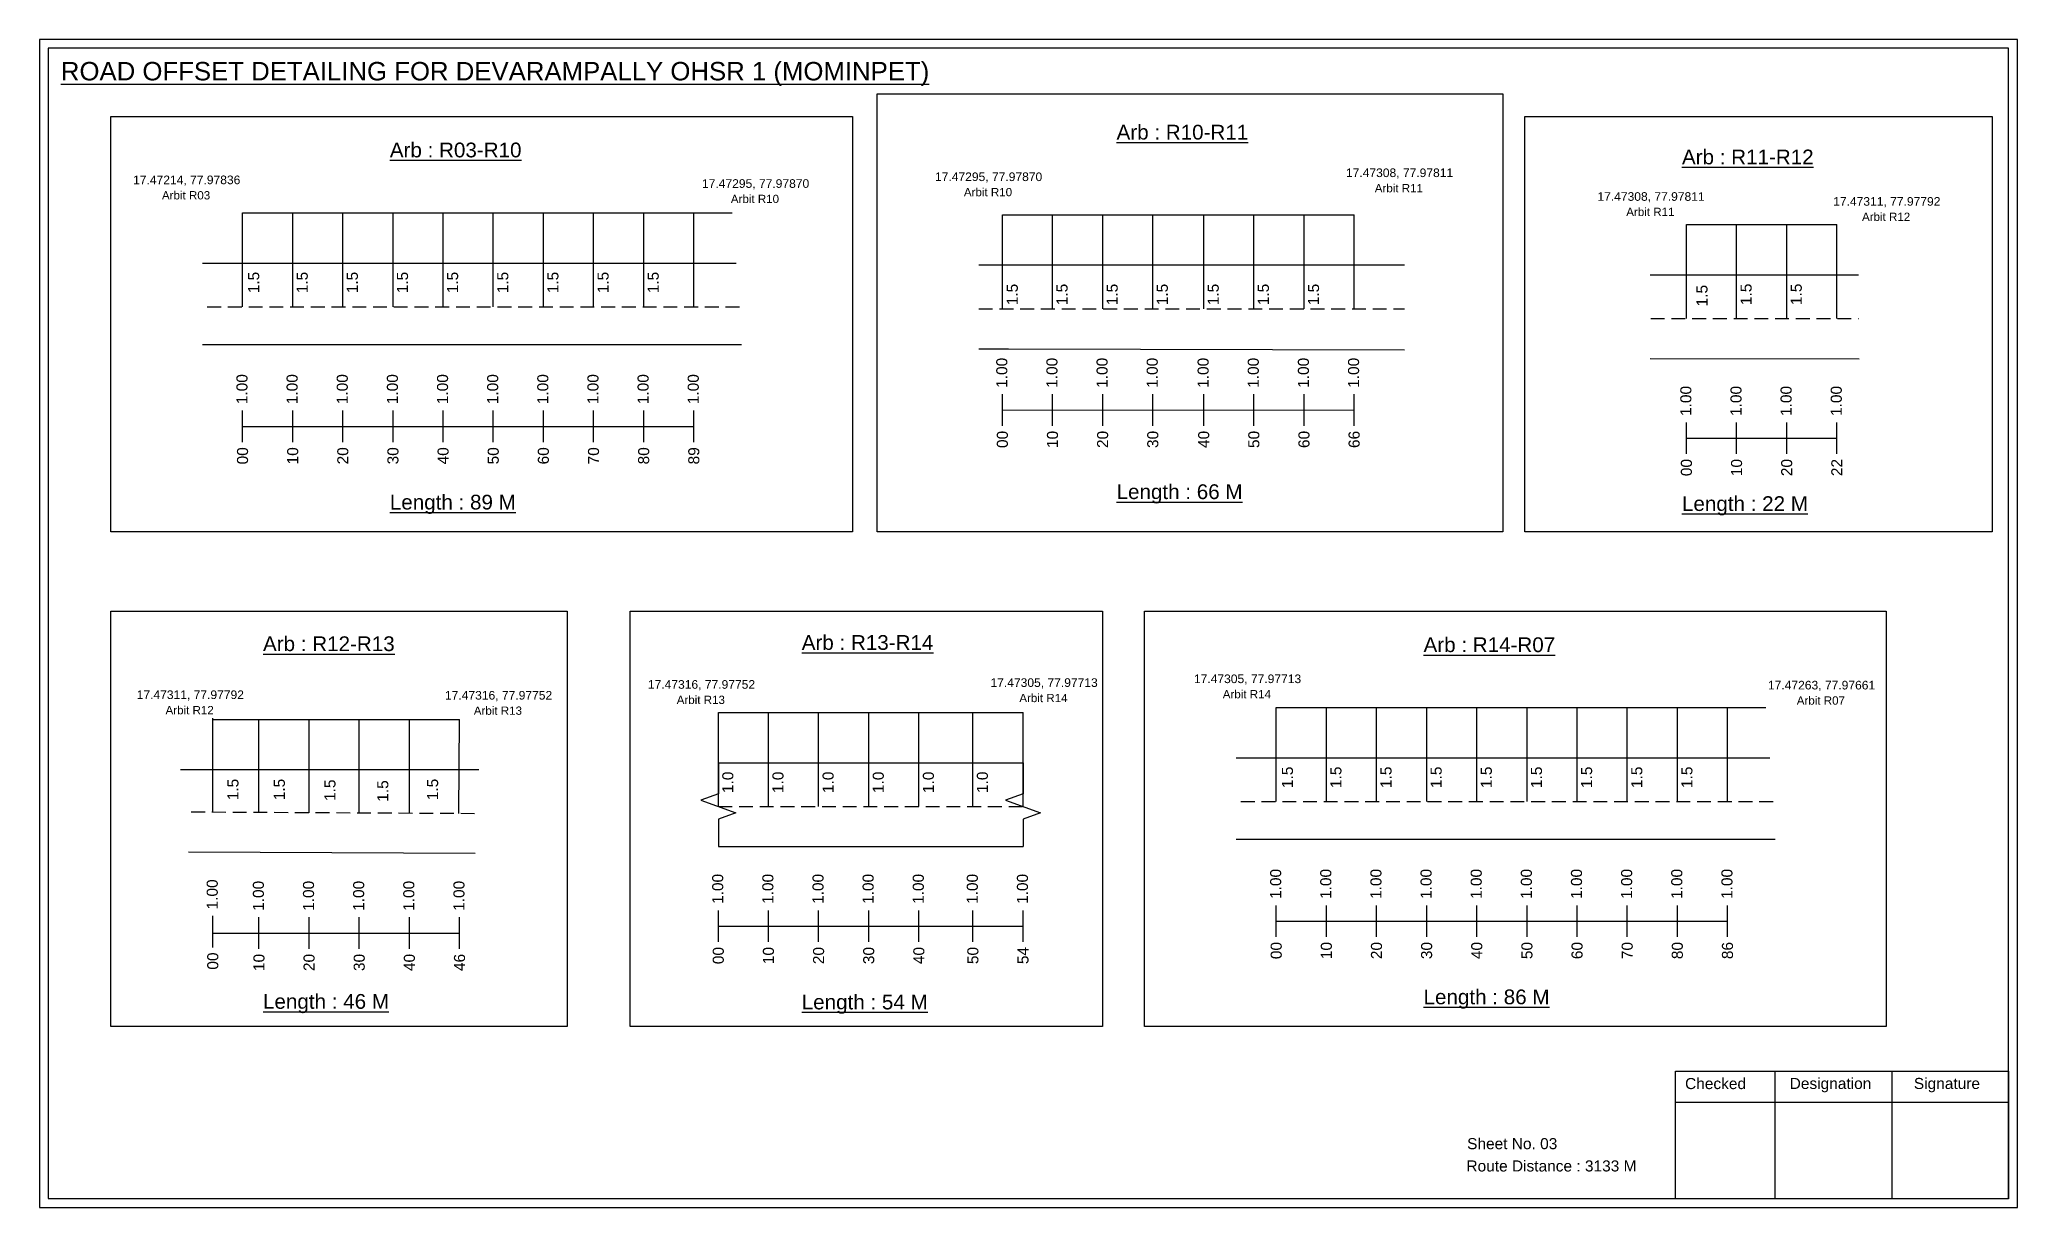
# Model space of a CAD drawing. Header units: inches. Extents: x 774 to 7852, y 198 to 1433.
# Drawn here: x 5269 to 5806, y 1014 to 1331 of the extents above; entities that cross this region are included whole.
import ezdxf

# ---------------------------------------------------------------- set-up
doc = ezdxf.new("R2010")
doc.units = ezdxf.units.IN
doc.header["$MEASUREMENT"] = 0
doc.linetypes.add('DASHED2', pattern=[0.375, 0.25, -0.125])
doc.layers.add('PDF_Geometry', color=7, linetype='Continuous')
doc.layers.add('PDF_Text', color=5, linetype='Continuous')
doc.styles.add('PDF Arial', font='arial.ttf')
doc.styles.get("Standard").update_dxf_attribs({"font": 'arial.ttf'})

msp = doc.modelspace()

# ---------------------------------------------------------------- texts
at = {"color": 242, "true_color": 0xcd2027}
for s, height, p in [('%%UROAD OFFSET DETAILING FOR DEVARAMPALLY OHSR 1 (MOMINPET)', 5, (5275, 1319.51)), ('%%UArb : R10-R11', 4, (5561.35, 1303.47)), ('%%UArb : R03-R10', 4, (5364.23, 1298.64)), ('%%UArb : R11-R12', 4, (5714.7, 1296.74)), ('%%ULength : 89 M', 4, (5364.23, 1203.14)), ('%%ULength : 66 M', 4, (5561.35, 1205.97)), ('%%ULength : 22 M', 4, (5714.7, 1202.74)), ('%%UArb : R12-R13', 4, (5329.83, 1164.74)), ('%%UArb : R13-R14', 4, (5475.95, 1165.08)), ('%%UArb : R14-R07', 4, (5644.61, 1164.47)), ('%%ULength : 86 M', 4, (5644.61, 1068.97)), ('%%ULength : 46 M', 4, (5329.83, 1067.74)), ('%%ULength : 54 M', 4, (5475.95, 1067.58))]:
    msp.add_text(s, height=height, dxfattribs=at).set_placement(p)
at = {"color": 5}
for s, height, p in [('17.47214, 77.97836', 2.34, (5294.6, 1291.36)), ('17.47295, 77.97870', 2.34, (5512.1, 1292.21)), ('17.47308, 77.97811', 2.34, (5623.56, 1293.29)), ('Arbit R03', 2.246, (5302.42, 1287.23)), ('17.47295, 77.97870', 2.34, (5448.9, 1290.37)), ('Arbit R10', 2.246, (5456.72, 1286.25)), ('Arbit R10', 2.246, (5519.93, 1288.09)), ('Arbit R11', 2.246, (5631.38, 1289.16)), ('17.47308, 77.97811', 2.34, (5691.77, 1286.85)), ('17.47311, 77.97792', 2.34, (5755.72, 1285.52)), ('Arbit R11', 2.246, (5699.59, 1282.73)), ('Arbit R12', 2.246, (5763.54, 1281.4)), ('17.47311, 77.97792', 2.34, (5295.57, 1151.74)), ('17.47316, 77.97752', 2.34, (5379.18, 1151.59)), ('17.47316, 77.97752', 2.34, (5434.22, 1154.53)), ('17.47305, 77.97713', 2.34, (5527.15, 1155.03)), ('17.47305, 77.97713', 2.34, (5582.33, 1156.06)), ('Arbit R14', 2.246, (5590.15, 1151.93)), ('17.47263, 77.97661', 2.34, (5738.02, 1154.34)), ('Arbit R12', 2.246, (5303.39, 1147.61)), ('Arbit R13', 2.246, (5387, 1147.47)), ('Arbit R13', 2.246, (5442.04, 1150.4)), ('Arbit R14', 2.246, (5534.97, 1150.9)), ('Arbit R07', 2.246, (5745.84, 1150.22))]:
    msp.add_text(s, height=height, dxfattribs=at).set_placement(p)
for s, p in [('1.5', (5328.8, 1261.77)), ('1.5', (5341.96, 1261.77)), ('1.5', (5355.56, 1261.77)), ('1.5', (5369.16, 1261.77)), ('1.5', (5382.76, 1261.77)), ('1.5', (5396.36, 1261.77)), ('1.5', (5409.96, 1261.77)), ('1.5', (5423.56, 1261.77)), ('1.5', (5437.16, 1261.77)), ('1.5', (5534.56, 1258.53)), ('1.5', (5548.05, 1258.53)), ('1.5', (5561.65, 1258.53)), ('1.5', (5575.25, 1258.53)), ('1.5', (5589.06, 1258.53)), ('1.5', (5602.66, 1258.53)), ('1.5', (5616.26, 1258.53)), ('1.5', (5721.63, 1258.22)), ('1.5', (5733.59, 1258.58)), ('1.5', (5747.19, 1258.58)), ('1.5', (5609.18, 1127.6)), ('1.5', (5622.33, 1127.6)), ('1.5', (5635.93, 1127.6)), ('1.5', (5649.53, 1127.6)), ('1.5', (5663.13, 1127.6)), ('1.5', (5676.73, 1127.6)), ('1.5', (5690.33, 1127.6)), ('1.5', (5703.93, 1127.6)), ('1.5', (5717.53, 1127.6)), ('1.5', (5323.18, 1124.28)), ('1.5', (5335.76, 1124.28)), ('1.5', (5349.49, 1124.09)), ('1.5', (5363.81, 1123.89)), ('1.5', (5377.33, 1124.3)), ('1.0', (5457.4, 1126.24)), ('1.0', (5471, 1126.24)), ('1.0', (5484.6, 1126.24)), ('1.0', (5498.2, 1126.24)), ('1.0', (5511.8, 1126.24)), ('1.0', (5526.45, 1126.25))]:
    msp.add_text(s, height=3, rotation=90).set_placement(p)
at = {"color": 217, "true_color": 0x93278f}
for s, p in [('1.00', (5325.62, 1231.69)), ('1.00', (5339.22, 1231.69)), ('1.00', (5352.82, 1231.69)), ('1.00', (5366.42, 1231.69)), ('1.00', (5380.02, 1231.69)), ('1.00', (5393.62, 1231.69)), ('1.00', (5407.22, 1231.69)), ('1.00', (5420.82, 1231.69)), ('1.00', (5434.42, 1231.69)), ('1.00', (5448.02, 1231.69)), ('1.00', (5531.71, 1236.13)), ('1.00', (5545.31, 1236.13)), ('1.00', (5558.91, 1236.13)), ('1.00', (5572.51, 1236.13)), ('1.00', (5586.32, 1236.13)), ('1.00', (5599.92, 1236.13)), ('1.00', (5613.52, 1236.13)), ('1.00', (5627.12, 1236.13)), ('1.00', (5717.25, 1228.5)), ('1.00', (5730.85, 1228.5)), ('1.00', (5744.45, 1228.5)), ('1.00', (5758.05, 1228.5)), ('00', (5531.86, 1219.81)), ('10', (5545.46, 1219.81)), ('20', (5559.06, 1219.81)), ('30', (5572.66, 1219.81)), ('40', (5586.47, 1219.81)), ('50', (5600.07, 1219.81)), ('60', (5613.67, 1219.81)), ('66', (5627.27, 1219.81)), ('00', (5325.77, 1215.37)), ('10', (5339.37, 1215.37)), ('20', (5352.97, 1215.37)), ('30', (5366.57, 1215.37)), ('40', (5380.17, 1215.37)), ('50', (5393.77, 1215.37)), ('60', (5407.37, 1215.37)), ('70', (5420.97, 1215.37)), ('80', (5434.57, 1215.37)), ('89', (5448.17, 1215.37)), ('00', (5717.4, 1212.18)), ('10', (5731, 1212.18)), ('20', (5744.6, 1212.18)), ('22', (5758.2, 1212.18)), ('1.00', (5605.99, 1097.52)), ('1.00', (5619.59, 1097.52)), ('1.00', (5633.19, 1097.52)), ('1.00', (5646.79, 1097.52)), ('1.00', (5660.39, 1097.52)), ('1.00', (5673.99, 1097.52)), ('1.00', (5687.59, 1097.52)), ('1.00', (5701.19, 1097.52)), ('1.00', (5714.79, 1097.52)), ('1.00', (5728.39, 1097.52)), ('1.00', (5317.55, 1094.68)), ('1.00', (5330.07, 1094.29)), ('1.00', (5343.67, 1094.29)), ('1.00', (5357.27, 1094.29)), ('1.00', (5370.87, 1094.29)), ('1.00', (5384.47, 1094.29)), ('1.00', (5454.66, 1096.17)), ('1.00', (5468.26, 1096.17)), ('1.00', (5481.86, 1096.17)), ('1.00', (5495.46, 1096.17)), ('1.00', (5509.06, 1096.17)), ('1.00', (5523.71, 1096.17)), ('1.00', (5537.31, 1096.17)), ('00', (5454.81, 1079.84)), ('10', (5468.41, 1079.84)), ('20', (5482.01, 1079.84)), ('30', (5495.61, 1079.84)), ('40', (5509.21, 1079.84)), ('50', (5523.86, 1079.85)), ('54', (5537.46, 1079.85)), ('00', (5606.14, 1081.2)), ('10', (5619.74, 1081.2)), ('20', (5633.34, 1081.2)), ('30', (5646.94, 1081.2)), ('40', (5660.54, 1081.2)), ('50', (5674.14, 1081.2)), ('60', (5687.74, 1081.2)), ('70', (5701.34, 1081.2)), ('80', (5714.94, 1081.2)), ('86', (5728.54, 1081.2)), ('00', (5317.7, 1078.35)), ('10', (5330.22, 1077.97)), ('20', (5343.82, 1077.97)), ('30', (5357.42, 1077.97)), ('40', (5371.02, 1077.97)), ('46', (5384.62, 1077.97))]:
    msp.add_text(s, height=3, rotation=90, dxfattribs=at).set_placement(p)
for s, p in [('Sheet No. 03', (5656.43, 1029.67)), ('Route Distance : 3133 M', (5656.24, 1023.62))]:
    msp.add_text(s, height=3).set_placement(p)
at = {"layer": 'PDF_Text', "color": 7, "attachment_point": 7, "style": 'PDF Arial'}
for s, insert, char_height in [('Checked', (5715.54, 1045.92), 3.001), ('Designation', (5743.92, 1045.09), 3.0006), ('Signature', (5777.6, 1045.09), 3.001)]:
    msp.add_mtext(s, dxfattribs=dict(at, insert=insert, char_height=char_height))

# ---------------------------------------------------------------- linework, layer by layer
at = {"color": 5}
for p, q in [((5324.29, 1283.63), (5457.07, 1283.63)), ((5530.38, 1283.07), (5625.8, 1283.07)), ((5715.92, 1280.44), (5756.72, 1280.44)), ((5453.33, 1148.11), (5535.98, 1148.11)), ((5604.67, 1149.46), (5737.44, 1149.46)), ((5316.22, 1146.23), (5383.14, 1146.23))]:
    msp.add_line(p, q, dxfattribs=at)
for p, q in [((5324.29, 1258.1), (5324.29, 1283.63)), ((5337.89, 1258.1), (5337.89, 1283.63)), ((5351.49, 1258.1), (5351.49, 1283.63)), ((5365.09, 1258.1), (5365.09, 1283.63)), ((5378.69, 1258.1), (5378.69, 1283.63)), ((5392.29, 1258.1), (5392.29, 1283.63)), ((5405.89, 1258.1), (5405.89, 1283.63)), ((5419.49, 1258.1), (5419.49, 1283.63)), ((5433.09, 1258.1), (5433.09, 1283.63)), ((5446.69, 1258.1), (5446.69, 1283.63)), ((5530.38, 1257.53), (5530.38, 1283.07)), ((5543.98, 1257.53), (5543.98, 1283.07)), ((5557.58, 1257.53), (5557.58, 1283.07)), ((5571.18, 1257.53), (5571.18, 1283.07)), ((5585, 1257.53), (5585, 1283.07)), ((5598.6, 1257.53), (5598.6, 1283.07)), ((5612.2, 1257.53), (5612.2, 1283.07)), ((5625.8, 1257.53), (5625.8, 1283.07)), ((5715.92, 1254.91), (5715.92, 1280.44)), ((5729.52, 1254.91), (5729.52, 1280.44)), ((5743.12, 1254.91), (5743.12, 1280.44)), ((5756.72, 1254.91), (5756.72, 1280.44)), ((5313.42, 1269.98), (5458.2, 1269.98)), ((5639.4, 1269.42), (5523.97, 1269.42)), ((5706.08, 1266.79), (5762.57, 1266.79)), ((5459.62, 1247.79), (5313.42, 1247.79)), ((5523.97, 1246.73), (5532.03, 1246.73)), ((5532.03, 1246.73), (5639.4, 1246.43)), ((5706.08, 1244.1), (5762.79, 1243.98)), ((5453.33, 1122.57), (5453.33, 1148.11)), ((5466.93, 1122.57), (5466.93, 1148.11)), ((5480.53, 1122.57), (5480.53, 1148.11)), ((5494.13, 1122.57), (5494.13, 1148.11)), ((5507.73, 1122.57), (5507.73, 1148.11)), ((5522.38, 1122.57), (5522.38, 1148.11)), ((5535.98, 1122.57), (5535.98, 1148.11)), ((5604.67, 1123.93), (5604.67, 1149.46)), ((5618.27, 1123.93), (5618.27, 1149.46)), ((5631.87, 1123.93), (5631.87, 1149.46)), ((5645.47, 1123.93), (5645.47, 1149.46)), ((5659.07, 1123.93), (5659.07, 1149.46)), ((5672.67, 1123.93), (5672.67, 1149.46)), ((5686.27, 1123.93), (5686.27, 1149.46)), ((5699.87, 1123.93), (5699.87, 1149.46)), ((5713.47, 1123.93), (5713.47, 1149.46)), ((5727.07, 1123.93), (5727.07, 1149.46)), ((5316.22, 1120.99), (5316.22, 1146.53)), ((5328.74, 1120.94), (5328.74, 1146.23)), ((5342.34, 1120.89), (5342.34, 1146.23)), ((5355.94, 1120.95), (5355.94, 1146.23)), ((5369.54, 1120.69), (5369.54, 1146.23)), ((5382.92, 1120.73), (5383.14, 1146.23)), ((5388.39, 1132.56), (5307.44, 1132.56)), ((5453.33, 1134.45), (5535.98, 1134.45)), ((5593.79, 1135.81), (5738.57, 1135.81)), ((5453.33, 1111.77), (5535.98, 1111.77)), ((5739.99, 1113.62), (5593.79, 1113.62)), ((5309.65, 1110.35), (5387.38, 1109.92))]:
    msp.add_line(p, q)
at = {"linetype": 'DASHED2', "ltscale": 15}
for p, q in [((5314.69, 1258.1), (5459.05, 1258.1)), ((5523.97, 1257.53), (5639.4, 1257.53)), ((5706.23, 1254.91), (5762.57, 1254.91)), ((5453.33, 1122.57), (5535.98, 1122.57)), ((5595.06, 1123.93), (5739.42, 1123.93)), ((5310.36, 1121.14), (5388.65, 1120.73))]:
    msp.add_line(p, q, dxfattribs=at)
at = {"color": 217, "true_color": 0x93278f}
for p, q in [((5530.38, 1225.84), (5530.38, 1234.39)), ((5543.98, 1225.84), (5543.98, 1234.39)), ((5557.58, 1225.84), (5557.58, 1234.39)), ((5571.18, 1225.84), (5571.18, 1234.39)), ((5585, 1225.84), (5585, 1234.39)), ((5598.6, 1225.84), (5598.6, 1234.39)), ((5612.2, 1225.84), (5612.2, 1234.39)), ((5625.8, 1225.84), (5625.8, 1234.39)), ((5324.29, 1221.4), (5324.29, 1229.96)), ((5337.89, 1221.4), (5337.89, 1229.96)), ((5351.49, 1221.4), (5351.49, 1229.96)), ((5365.09, 1221.4), (5365.09, 1229.96)), ((5378.69, 1221.4), (5378.69, 1229.96)), ((5392.29, 1221.4), (5392.29, 1229.96)), ((5405.89, 1221.4), (5405.89, 1229.96)), ((5419.49, 1221.4), (5419.49, 1229.96)), ((5433.09, 1221.4), (5433.09, 1229.96)), ((5446.69, 1221.4), (5446.69, 1229.96)), ((5530.38, 1230.11), (5625.8, 1230.17)), ((5324.29, 1225.67), (5446.69, 1225.69)), ((5715.92, 1218.21), (5715.92, 1226.76)), ((5729.52, 1218.21), (5729.52, 1226.76)), ((5743.12, 1218.21), (5743.12, 1226.76)), ((5756.72, 1218.21), (5756.72, 1226.76)), ((5715.92, 1222.48), (5756.72, 1222.48)), ((5453.33, 1085.87), (5453.33, 1094.43)), ((5466.93, 1085.87), (5466.93, 1094.43)), ((5480.53, 1085.87), (5480.53, 1094.43)), ((5494.13, 1085.87), (5494.13, 1094.43)), ((5507.73, 1085.87), (5507.73, 1094.43)), ((5522.38, 1085.88), (5522.38, 1094.43)), ((5535.98, 1085.88), (5535.98, 1094.43)), ((5604.67, 1087.23), (5604.67, 1095.78)), ((5618.27, 1087.23), (5618.27, 1095.78)), ((5631.87, 1087.23), (5631.87, 1095.78)), ((5645.47, 1087.23), (5645.47, 1095.78)), ((5659.07, 1087.23), (5659.07, 1095.78)), ((5672.67, 1087.23), (5672.67, 1095.78)), ((5686.27, 1087.23), (5686.27, 1095.78)), ((5699.87, 1087.23), (5699.87, 1095.78)), ((5713.47, 1087.23), (5713.47, 1095.78)), ((5727.07, 1087.23), (5727.07, 1095.78)), ((5316.22, 1084.38), (5316.22, 1092.94)), ((5328.74, 1083.99), (5328.74, 1092.55)), ((5342.34, 1083.99), (5342.34, 1092.55)), ((5355.94, 1083.99), (5355.94, 1092.55)), ((5369.54, 1083.99), (5369.54, 1092.55)), ((5383.14, 1083.99), (5383.14, 1092.55)), ((5453.33, 1090.14), (5535.98, 1090.15)), ((5604.67, 1091.5), (5727.07, 1091.52)), ((5316.22, 1088.26), (5383.14, 1088.28))]:
    msp.add_line(p, q, dxfattribs=at)
for points in [[(5496.45, 1315.9), (5666.07, 1315.9), (5666.07, 1197.08), (5496.45, 1197.08)], [(5288.52, 1309.76), (5489.76, 1309.76), (5489.76, 1197.08), (5288.52, 1197.08)], [(5672.06, 1309.76), (5798.81, 1309.76), (5798.81, 1197.08), (5672.06, 1197.08)], [(5288.52, 1175.59), (5412.32, 1175.59), (5412.32, 1062.91), (5288.52, 1062.91)], [(5429.46, 1175.59), (5557.56, 1175.59), (5557.56, 1062.91), (5429.46, 1062.91)], [(5568.89, 1175.59), (5770.13, 1175.59), (5770.13, 1062.91), (5568.89, 1062.91)]]:
    msp.add_lwpolyline(points, close=True)
at = {"linetype": 'Continuous'}
for points in [[(5453.33, 1134.45), (5453.33, 1126.02), (5448.59, 1124.3), (5458.07, 1120.84), (5453.33, 1119.12), (5453.33, 1111.77)], [(5535.98, 1134.45), (5535.98, 1126.02), (5531.24, 1124.3), (5540.73, 1120.84), (5535.98, 1119.12), (5535.98, 1111.77)]]:
    msp.add_lwpolyline(points, dxfattribs=at)
at = {"layer": 'PDF_Geometry'}
for points in [[(5269.22, 1330.58), (5269.22, 1013.87), (5805.69, 1013.87), (5805.69, 1330.58)], [(5271.55, 1328.26), (5271.55, 1016.29), (5803.28, 1016.29), (5803.28, 1328.26)]]:
    msp.add_lwpolyline(points, close=True, dxfattribs=at)
at = {"layer": 'PDF_Geometry', "color": 242, "true_color": 0xcc1f26}
msp.add_lwpolyline([(5803.28, 1016.2), (5712.93, 1016.2), (5712.93, 1050.81), (5803.28, 1050.81)], close=True, dxfattribs=at)
for points in [[(5739.91, 1050.81), (5739.91, 1016.2)], [(5771.64, 1050.81), (5771.64, 1016.2)], [(5712.93, 1042.43), (5803.28, 1042.43)]]:
    msp.add_lwpolyline(points, dxfattribs=at)

msp.set_redraw_order([(e.dxf.handle, doc.entitydb.next_handle()) for e in msp.query("TEXT MTEXT ATTDEF DIMENSION ARC_DIMENSION")])  # texts and dimensions are drawn at this point

doc.saveas('drawing.dxf')
